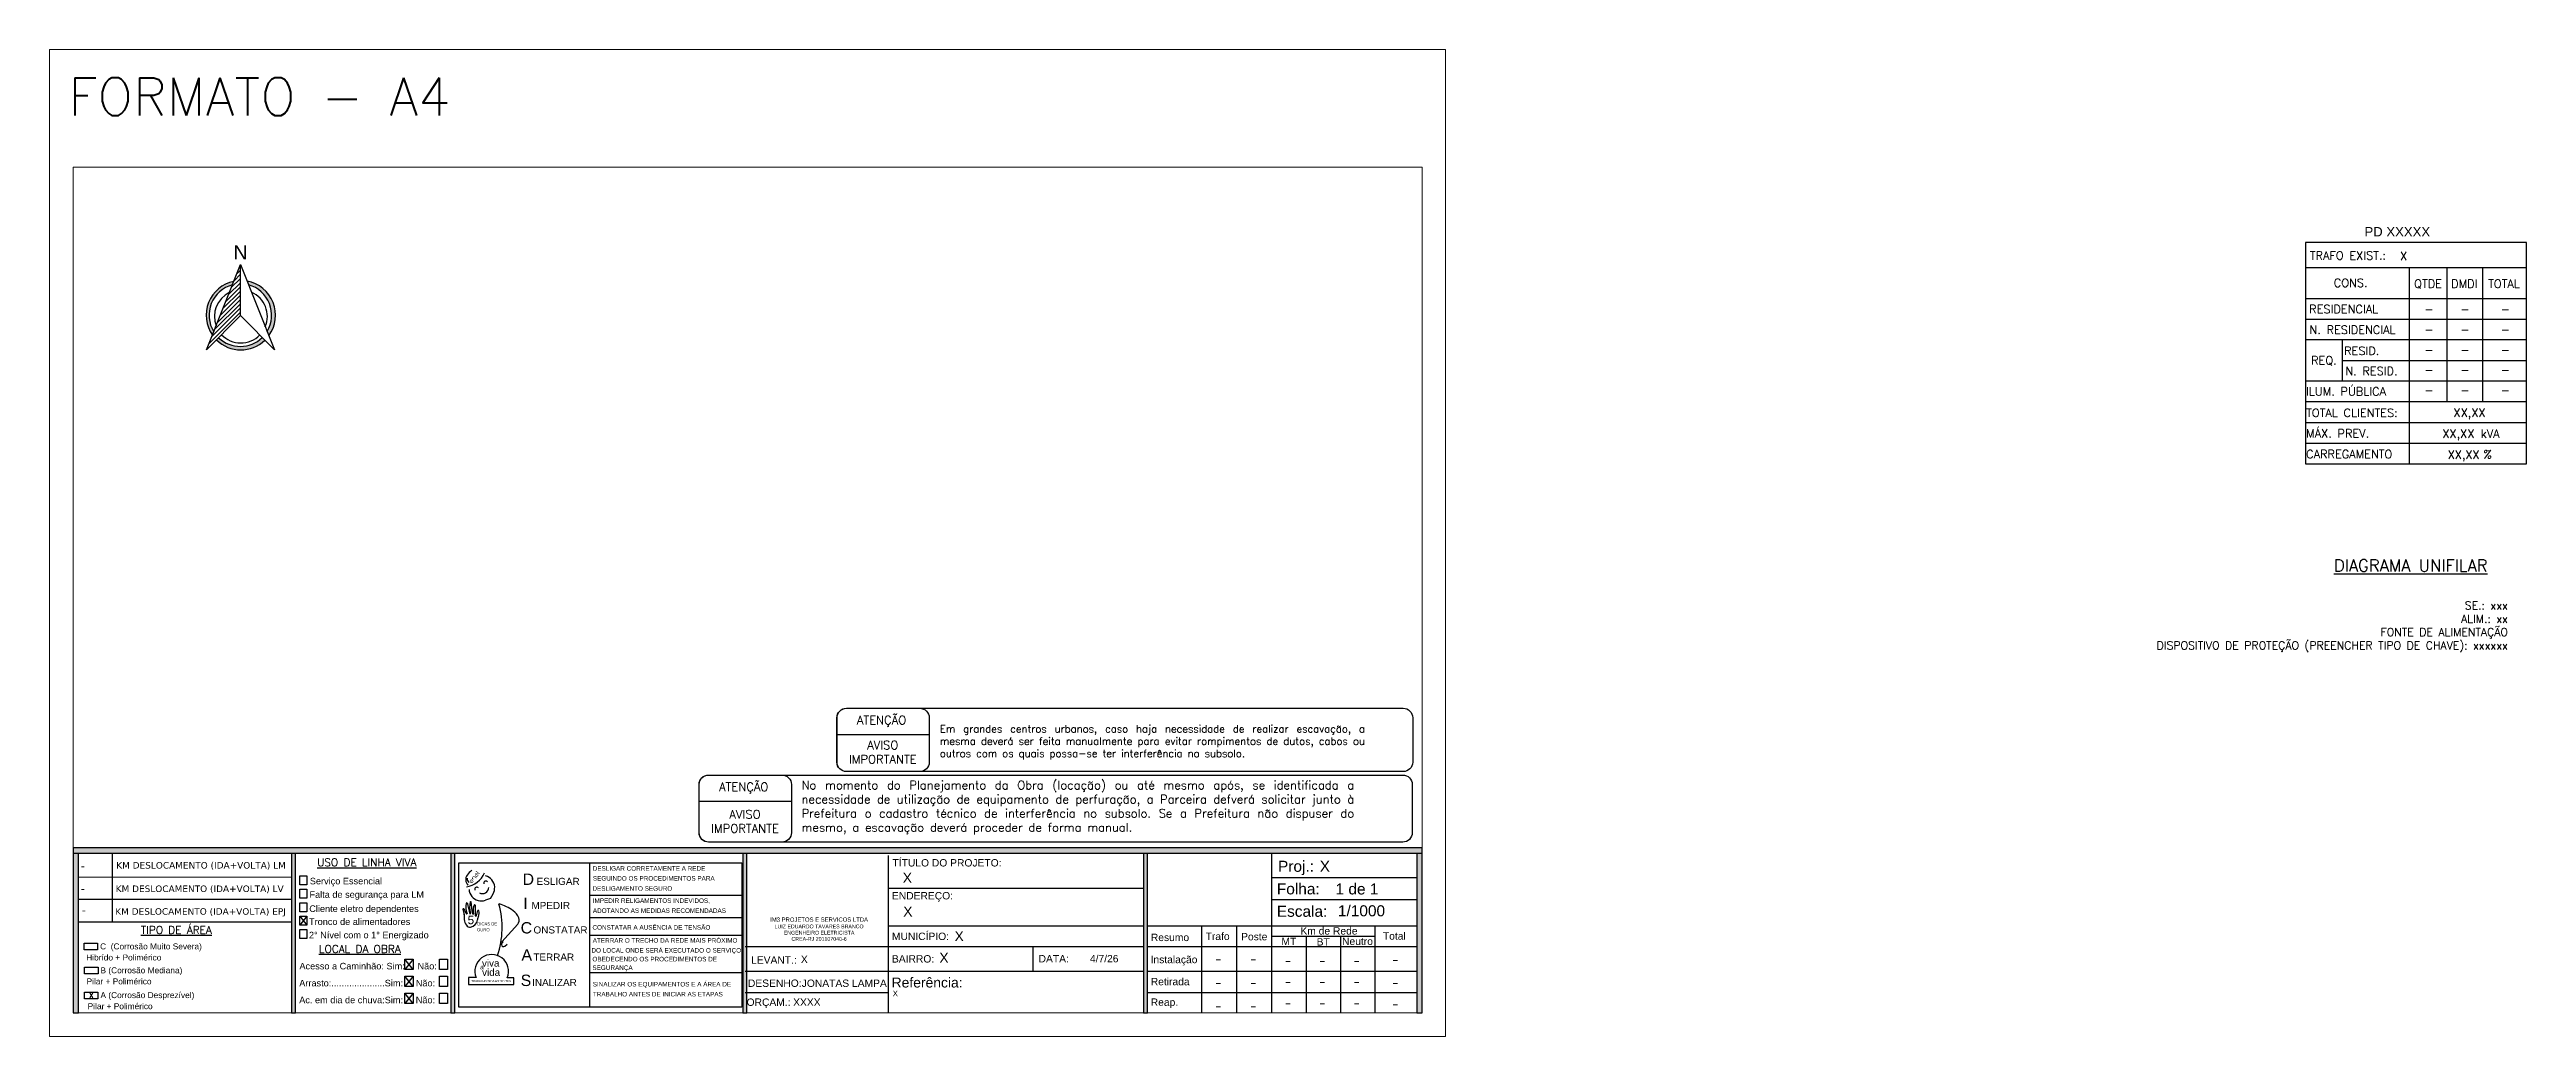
# Model space of a CAD drawing. Header units: millimetres. Extents: x 834033 to 836936, y 7531751 to 7534076.
# Drawn here: x 835489 to 836016, y 7533866 to 7534076 of the extents above; entities that cross this region are included whole.
import ezdxf
from ezdxf.enums import TextEntityAlignment as Align

# ---------------------------------------------------------------- set-up
doc = ezdxf.new("R2010")
doc.units = ezdxf.units.MM
for name, color, linetype in [('CARIMBO', 90, 'Continuous'), ('DESENHO', 2, 'Continuous'), ('MARCAÇÕES', 1, 'Continuous'), ('TXT80B', 7, 'Continuous')]:
    doc.layers.add(name, color=color, linetype=linetype)
for name, color, linetype, lineweight in [('POSTE', 3, 'Continuous', 13), ('REDE BT', 2, 'Continuous', 15), ('REDE MT', 4, 'Continuous', 25)]:
    doc.layers.add(name, color=color, linetype=linetype, lineweight=lineweight)
doc.styles.add('ARIAL', font='arial.ttf', dxfattribs={"height": 1.6})
doc.styles.add('Nome.Projetada', font='verdana.ttf', dxfattribs={"height": 2})
doc.styles.add('REGUA100', font='ROMANS', dxfattribs={"height": 2.5})
doc.styles.add('REGUA120', font='ROMANS.SHX', dxfattribs={"height": 3})
doc.styles.add('ROMANS', font='ROMANS.shx', dxfattribs={"height": 1.8})
doc.styles.get("Standard").update_dxf_attribs({"font": 'arial.ttf'})

msp = doc.modelspace()

# ---------------------------------------------------------------- texts
for s, height, style, p in [('FORMATO - A4', 8, 'ROMANS', (835492.703, 7534061.726, 0)), ('DESENHO:', 1.5649, 'ARIAL', (835637.261, 7533876.283, 0)), ('LEVANT.:', 1.5649, 'ARIAL', (835637.933, 7533881.222, 0)), ('X', 1.565, 'ARIAL', (835648.527, 7533881.367, 0.001)), ('JONATAS LAMPA', 1.56492, 'ARIAL', (835648.708, 7533876.278, 0.001)), ('ORÇAM.:', 1.5649, 'ARIAL', (835636.974, 7533872.248, 0)), ('XXXX', 1.5649, 'ARIAL', (835646.878, 7533872.253, 0))]:
    msp.add_text(s, height=height, dxfattribs=dict(style=style)).set_placement(p)
at = {"ltscale": 2, "style": 'Nome.Projetada'}
for s, height, p in [('-', 1.803, (835495.295, 7533901.166, 0)), ('KM DESLOCAMENTO (IDA+VOLTA) LM', 1.38486, (835502.88, 7533901.455, 0)), ('-', 1.803, (835495.295, 7533896.343, 0)), ('KM DESLOCAMENTO (IDA+VOLTA) LV', 1.38486, (835502.758, 7533896.473, 0)), ('-', 1.803, (835495.508, 7533891.749, 0)), ('KM DESLOCAMENTO (IDA+VOLTA) EPJ', 1.38486, (835502.676, 7533891.638, 0))]:
    msp.add_text(s, height=height, dxfattribs=at).set_placement(p)
for s, height, p in [('Serviço Essencial', 1.39434, (835544.051, 7533898.098, 0)), ('TÍTULO DO PROJETO:', 1.56492, (835668.015, 7533901.9, 0)), ('X ', 2.1126, (835670.189, 7533898.444, 0)), ('X', 2.347, (835758.912, 7533900.772, 0)), ('Cliente eletro dependentes', 1.39434, (835543.936, 7533892.222, 0)), ('Falta de segurança para LM', 1.39434, (835543.98, 7533895.231, 0)), ('ENDEREÇO:', 1.5649, (835667.898, 7533894.897, 0)), ('Escala:', 2.3474, (835749.775, 7533891.195, 0)), ('Folha: ', 2.3474, (835749.789, 7533895.967, 0)), ('1 de 1', 2.3474, (835762.274, 7533895.951, 0)), ('1/1000', 2.3474, (835762.781, 7533891.297, 0)), ('Tronco de alimentadores', 1.39434, (835543.882, 7533889.456, 0)), ('X ', 2.1126, (835670.304, 7533891.252, 0)), ('Km de Rede', 1.5649, (835754.799, 7533887.412, 0)), ('Hibrído + Polimérico', 1.26759, (835496.479, 7533881.903, 0)), ('C  (Corrosão Muito Severa)', 1.26759, (835499.44, 7533884.26, 0)), ('2° Nível com o 1° Energizado', 1.39434, (835543.87, 7533886.616, 0)), ('MUNICÍPIO:', 1.5649, (835667.897, 7533886.26, 0)), ('X ', 2.1126, (835677.984, 7533881.417, 0)), ('X ', 2.1126, (835681.219, 7533886.015, 0)), ('Resumo', 1.5649, (835722.982, 7533886.028, 0)), ('Trafo', 1.5649, (835734.633, 7533886.257, 0)), ('Poste', 1.5649, (835742.18, 7533886.197, 0)), ('MT', 1.5649, (835750.75, 7533885.175, 0)), ('BT', 1.5649, (835758.254, 7533885.079, 0)), ('Neutro', 1.5649, (835763.662, 7533885.2, 0)), ('Total', 1.5649, (835772.345, 7533886.328, 0)), ('Pilar + Polimérico', 1.26759, (835496.559, 7533876.815, 0)), ('B (Corrosão Mediana)', 1.26759, (835499.52, 7533879.171, 0)), ('Arrasto:.....................Sim:     Não:', 1.39434, (835541.809, 7533876.386, 0)), ('Acesso a Caminhão: Sim:     Não:', 1.39434, (835541.849, 7533880.001, 0)), ('Referência:', 2.11264, (835667.831, 7533876.151, 0)), ('BAIRRO:', 1.5649, (835667.896, 7533881.465, 0)), ('DATA:', 1.5649, (835699.099, 7533881.495, 0)), ('Instalação', 1.5649, (835722.925, 7533881.325, 0)), ('Retirada', 1.5649, (835722.967, 7533876.629, 0)), ('Pilar + Polimérico', 1.26759, (835496.789, 7533871.535, 0)), ('A (Corrosão Desprezível)', 1.26759, (835499.513, 7533873.891, 0)), ('Ac. em dia de chuva:Sim:     Não:', 1.39434, (835541.799, 7533872.802, 0)), ('Reap.', 1.5649, (835722.959, 7533872.252, 0))]:
    msp.add_text(s, height=height).set_placement(p)
at = {"linetype": 'Continuous'}
msp.add_text('5', height=1.787, dxfattribs=at).set_placement((835577.624, 7533889.623, 0))
at = {"style": 'REGUA100'}
for p in [(835737.309, 7533881.494, 0), (835744.809, 7533881.494, 0), (835752.188, 7533881.172), (835759.488, 7533881.172), (835766.788, 7533881.172), (835774.979, 7533881.359), (835737.309, 7533876.494, 0), (835744.809, 7533876.494, 0), (835752.188, 7533876.672), (835752.188, 7533872.172), (835759.488, 7533876.672), (835759.488, 7533872.172), (835766.788, 7533876.672), (835766.788, 7533872.172), (835774.979, 7533876.499), (835737.309, 7533871.494, 0), (835744.809, 7533871.494, 0), (835774.979, 7533871.969)]:
    msp.add_text('-', height=1.192, dxfattribs=at).set_placement(p, align=Align.CENTER)
at = {"char_height": 1.8, "attachment_point": 1, "style": 'ROMANS'}
for insert in [(835660.443, 7533933.946), (835631.121, 7533919.741)]:
    msp.add_mtext('ATENÇÃO', dxfattribs=dict(at, insert=insert))
at = {"char_height": 1.56492, "attachment_point": 1}
for s, insert, width, style in [('\\pxqd;Em grandes centros urbanos, caso haja necessidade de realizar escavação, a mesma deverá ser feita manualmente para evitar rompimentos de dutos, cabos ou outros com os quais possa-se ter interferência no subsolo.', (835678.088, 7533931.965), 97.98412, 'ROMANS'), ('\\pxqc;{\\H0.57511x;IM3 PROJETOS E SERVICOS LTDA}\\P{\\H0.51121x;LUIZ EDUARDO TAVARES BRANCO\\PENGENHEIRO ELETRICISTA\\PCREA-RJ 201107040-6}', (835631.233, 7533891.05), 42.32693, 'ARIAL')]:
    msp.add_mtext(s, dxfattribs=dict(at, insert=insert, width=width, style=style))
at = {"char_height": 1.8, "attachment_point": 1, "style": 'ROMANS'}
for s, width, insert in [('\\pxqc;AVISO IMPORTANTE', 10, (835660.95, 7533928.622)), ('\\pxqd;No momento do Planejamento da Obra (locação) ou até mesmo após, se identificada a necessidade de utilização de equipamento de perfuração, a Parceira defverá solicitar junto à Prefeitura o cadastro técnico de interferência no subsolo. Se a Prefeitura não dispuser do mesmo, a escavação deverá proceder de forma manual.', 127.37081, (835648.667, 7533920.112)), ('\\pxqc;AVISO IMPORTANTE', 10, (835631.629, 7533913.893))]:
    msp.add_mtext_dynamic_manual_height_columns(s, width=width, gutter_width=9, heights=[0], dxfattribs=dict(at, insert=insert))
at = {"insert": (835750.034, 7533903.12, 0), "char_height": 2.3474, "width": 11.03397, "attachment_point": 1}
msp.add_mtext('Proj.:', dxfattribs=at)
at = {"insert": (835668.072, 7533875.472), "char_height": 1.174, "attachment_point": 1}
msp.add_mtext_dynamic_manual_height_columns('X', width=52.9942, gutter_width=9, heights=[0], dxfattribs=at)
at = {"lineweight": 40, "style": 'ROMANS'}
msp.add_attdef('X', text='', height=1.027, dxfattribs=at).set_placement((835497.562, 7533873.98, 0), align=Align.CENTER)
at = {"layer": 'CARIMBO', "linetype": 'ByBlock'}
msp.add_text('PD XXXXX', height=2, dxfattribs=at).set_placement((835981.169, 7534035.961))
at = {"layer": 'CARIMBO', "linetype": 'Continuous', "style": 'ROMANS'}
for s, p in [('%%UUSO DE LINHA VIVA', (835545.601, 7533901.974, 0)), ('%%UTIPO DE ÁREA', (835508.126, 7533887.583, 0)), ('%%ULOCAL DA OBRA', (835545.991, 7533883.537, 0))]:
    msp.add_text(s, height=1.63714, dxfattribs=at).set_placement(p)
at = {"layer": 'CARIMBO', "style": 'ARIAL'}
for s, height, p in [('ESLIGAR', 1.512, (835592.304, 7533897.978, 0)), ('SEGUINDO OS PROCEDIMENTOS PARA', 0.9677, (835604.271, 7533898.887, 0)), ('DESLIGAR CORRETAMENTE A REDE', 0.9677, (835604.24, 7533901.006, 0)), ('MPEDIR', 1.512, (835591.202, 7533892.843, 0)), ('DESLIGAMENTO SEGURO', 0.9677, (835604.176, 7533896.743, 0)), ('IMPEDIR RELIGAMENTOS INDEVIDOS,', 0.9677, (835604.24, 7533894.145, 0)), ('ONSTATAR', 1.512, (835591.643, 7533887.645, 0)), ('CONSTATAR A AUSÊNCIA DE TENSÃO', 0.9677, (835604.184, 7533888.462, 0)), ('ADOTANDO AS MEDIDAS RECOMENDADAS', 0.9677, (835604.271, 7533892.026, 0)), ('TERRAR', 1.512, (835591.61, 7533881.875, 0)), (' DO LOCAL ONDE SERÁ EXECUTADO O SERVIÇO', 0.9677, (835603.591, 7533883.574, 0)), ('ATERRAR O TRECHO DA REDE MAIS PRÓXIMO', 0.9677, (835604.24, 7533885.689, 0)), ('INALIZAR', 1.512, (835591.35, 7533876.466, 0)), ('SEGURANÇA', 0.9677, (835604.176, 7533879.881, 0)), ('OBEDECENDO OS PROCEDIMENTOS DE ', 0.9677, (835604.176, 7533881.711, 0)), ('SINALIZAR OS EQUIPAMENTOS E A ÁREA DE', 0.9677, (835604.24, 7533876.368, 0)), ('TRABALHO ANTES DE INICIAR AS ETAPAS', 0.9677, (835604.271, 7533874.249, 0))]:
    msp.add_text(s, height=height, dxfattribs=at).set_placement(p)
at = {"layer": 'DESENHO', "color": 3, "style": 'REGUA120'}
msp.add_text('%%UDIAGRAMA UNIFILAR', height=2.55, dxfattribs=at).set_placement((835991.014, 7533964.683), align=Align.CENTER)
at = {"layer": 'MARCAÇÕES', "linetype": 'Continuous'}
for s, height, p in [('OURO', 0.6437, (835579.611, 7533888.112, 0)), ('DICAS DE', 0.6435, (835579.672, 7533889.357, 0)), ('a', 0.985, (835580.292, 7533880.012, 0)), ('viva', 1.498, (835580.68, 7533880.6, 0)), ('vida', 1.498, (835580.703, 7533878.629, 0)), ('TRABALHO SEM ACIDENTES', 0.43572, (835578.412, 7533877.293, 0))]:
    msp.add_text(s, height=height, dxfattribs=at).set_placement(p)
at = {"layer": 'REDE BT', "style": 'ROMANS'}
for s, height, p in [('TRAFO EXIST.:', 1.7664, (835969.56, 7534031.014)), ('X', 1.766, (835988.746, 7534030.934)), ('CONS.', 1.7664, (835974.644, 7534025.202)), ('QTDE', 1.7664, (835991.753, 7534025.019)), ('DMDI', 1.7664, (835999.61, 7534025.019)), ('TOTAL', 1.7664, (836007.484, 7534025.019)), ('RESIDENCIAL', 1.7664, (835969.42, 7534019.607)), ('N. RESIDENCIAL', 1.7664, (835969.478, 7534015.218)), ('REQ.', 1.7664, (835969.814, 7534008.697)), ('RESID.', 1.7664, (835976.837, 7534010.735)), ('ILUM. PÚBLICA', 1.7664, (835968.727, 7534002.096)), ('N. RESID.', 1.7664, (835977.093, 7534006.439)), ('TOTAL CLIENTES:', 1.7664, (835968.775, 7533997.543)), ('XX,XX', 1.7664, (836000.128, 7533997.583)), ('MÁX. PREV.', 1.7664, (835968.775, 7533993.153)), ('kVA', 1.7664, (836005.912, 7533993.106)), ('CARREGAMENTO', 1.7664, (835968.775, 7533988.764)), ('%', 1.766, (836006.451, 7533988.717))]:
    msp.add_text(s, height=height, dxfattribs=at).set_placement(p)
for p in [(835994.908, 7534019.562), (836002.536, 7534019.562), (836011.13, 7534019.562), (835994.908, 7534015.262), (836002.536, 7534015.262), (836011.13, 7534015.262), (835994.908, 7534010.962), (836002.536, 7534010.962), (836011.13, 7534010.962), (835994.908, 7534006.662), (836002.536, 7534006.662), (836011.13, 7534006.662), (835994.908, 7534002.362), (836002.536, 7534002.362), (836011.13, 7534002.362)]:
    msp.add_text('-', height=1.766, dxfattribs=at).set_placement(p, align=Align.CENTER)
for p in [(836004.56, 7533993.121, 0), (836005.688, 7533988.652, 0)]:
    msp.add_text('XX,XX', height=1.7664, dxfattribs=at).set_placement(p, align=Align.RIGHT)
at = {"layer": 'REDE MT', "style": 'ARIAL'}
for s, p in [('D', (835589.325, 7533897.978, 0)), ('I', (835589.481, 7533892.843, 0)), ('C', (835588.904, 7533887.645, 0)), ('A', (835589.079, 7533881.875, 0)), ('S', (835588.904, 7533876.466, 0))]:
    msp.add_text(s, height=2.419, dxfattribs=at).set_placement(p)
at = {"layer": 'TXT80B', "color": 7, "insert": (835959.458, 7533952.911), "char_height": 1.7, "width": 104.48137, "attachment_point": 5, "style": 'ROMANS'}
msp.add_mtext('\\pxqr,tc15;SE.: xxx\\PALIM.: xx\\PFONTE DE ALIMENTAÇÃO\\PDISPOSITIVO DE PROTEÇÃO (PREENCHER TIPO DE CHAVE): xxxxxx', dxfattribs=at)

# ---------------------------------------------------------------- blocks, each defined once
blk = doc.blocks.new('data')
blk.add_attdef('DATA', text='', height=1.56).set_placement((0, 0), align=Align.MIDDLE_CENTER)
blk = doc.blocks.new('NORTE')
at = {"lineweight": -3}
h = blk.add_hatch(dxfattribs=at)
h.set_pattern_fill('ANSI31', color=256, scale=0.2, style=0)
h.set_pattern_definition([(45, (21451.8134, 14749.6996), (-0.449012806, 0.449012806), [])])
h.paths.add_polyline_path([(-5.27, -2.02), (-5.76, -3.25), (-6.04, -3.97), (-7.3, -7.13), (-5.18, -4.99), (-4.72, -4.52), (-4.09, -3.88), (-0.07, 0.2), (-0.08, 11.05), (-1.51, 7.46), (-1.8, 6.72), (-2.45, 5.08), (-5.27, -2.02)])
h = blk.add_hatch(color=256, dxfattribs=at)
h.paths.add_polyline_path([(1.65, 6.7, -0.498546), (5.58, -3.18), (5.94, -4.09, 0.552411), (1.33, 7.49), (1.65, 6.7, -0.498546)])
h.paths.add_polyline_path([(-5.18, -4.99, 0.40753), (5.11, -5.05), (4.55, -4.48, -0.405438), (-4.72, -4.52), (-5.18, -4.99, 0.40753)])
h.paths.add_polyline_path([(-5.76, -3.25, -0.505491), (-1.8, 6.72), (-1.51, 7.46, 0.53813), (-6.04, -3.97), (-5.76, -3.25, -0.505491)])
for points in [[(-7.3, -7.13), (-0.08, 11.05), (7.14, -7.09), (-0.07, 0.2), (-7.3, -7.13)], [(-0.07, 0.2), (-0.08, 11.05)]]:
    blk.add_lwpolyline(points, dxfattribs=at)
for centre, radius, start, end in [((0, 0.25), 7.37, 101.7817, 214.9259), ((-0.11, 0.28), 6.66, 104.7214, 211.9862), ((0, 0.25), 7.37, 323.8568, 79.5238), ((-0.11, 0.28), 6.66, 328.6936, 74.687), ((0, 0), 5.64, 115.77, 200.9376), ((0, 0), 5.64, 336.977, 66.4037), ((0, 0.25), 7.37, 225.331, 314.0205), ((-0.11, 0.28), 6.66, 226.1447, 314.4228), ((0, 0), 5.64, 223.5, 315.577)]:
    blk.add_arc(centre, radius, start, end, dxfattribs=at)
at = {"layer": 'TXT80B', "color": 2, "style": 'ARIAL'}
blk.add_text('N', height=3, dxfattribs=at).set_placement((-0.07, 12.14), align=Align.CENTER)

# ---------------------------------------------------------------- hatches: boundary and pattern name
h = msp.add_hatch(color=256)
h.dxf.hatch_style = 1
h.paths.add_polyline_path([(835780.68, 7533904.706), (835779.547, 7533904.706), (835779.547, 7533870.731), (835780.68, 7533870.731)])
h.paths.add_polyline_path([(835722.26, 7533904.706), (835721.41, 7533904.706), (835721.41, 7533870.731), (835722.26, 7533870.731)])
h.paths.add_polyline_path([(835637.002, 7533904.706), (835636.153, 7533904.706), (835636.153, 7533870.731), (835637.002, 7533870.731)])
h.paths.add_polyline_path([(835574.925, 7533904.706), (835574.075, 7533904.706), (835574.075, 7533870.731), (835574.925, 7533870.731)])
h.paths.add_polyline_path([(835541.019, 7533904.706), (835540.169, 7533904.706), (835540.169, 7533870.731), (835541.019, 7533870.731)])
h.paths.add_polyline_path([(835494.812, 7533904.706), (835493.68, 7533904.706), (835493.68, 7533870.731), (835494.812, 7533870.731)])
h.paths.add_polyline_path([(835780.68, 7533905.838), (835493.68, 7533905.838), (835493.68, 7533904.706), (835494.812, 7533904.706), (835780.68, 7533904.706)])
at = {"ltscale": 0.15}
h = msp.add_hatch(color=1, dxfattribs=at)
h.dxf.hatch_style = 1
h.paths.add_polyline_path([(835578.861, 7533898.814), (835578.754, 7533898.799, -3.7448035), (835578.593, 7533899.019), (835578.662, 7533899.107, 4.0665835)])
h = msp.add_hatch(color=8, dxfattribs=at)
h.dxf.hatch_style = 1
h.paths.add_polyline_path([(835578.672, 7533899.1, 0.0081441), (835578.662, 7533899.107), (835578.42, 7533898.797), (835578.514, 7533898.723), (835578.757, 7533899.035)])
h.paths.add_polyline_path([(835578.579, 7533899.482), (835578.505, 7533899.387), (835578.833, 7533899.131), (835578.908, 7533899.226)])
h.paths.add_polyline_path([(835579.711, 7533900.451), (835579.468, 7533900.14), (835579.562, 7533900.066), (835579.805, 7533900.377)])
h.paths.add_polyline_path([(835579.414, 7533900.971), (835579.344, 7533900.882), (835579.659, 7533900.637), (835579.728, 7533900.726)])
h = msp.add_hatch(color=6, dxfattribs=at)
h.dxf.hatch_style = 1
h.paths.add_polyline_path([(835578.636, 7533899.438), (835578.809, 7533899.303, -0.9051269), (835579.09, 7533899.675), (835579.157, 7533899.76, 0.6571124)])
h = msp.add_hatch(color=8, dxfattribs=at)
h.dxf.hatch_style = 1
h.paths.add_polyline_path([(835579.194, 7533899.735), (835579.121, 7533899.642), (835579.445, 7533899.389), (835579.518, 7533899.482)])
at = {"ltscale": 0.15, "true_color": 0x105689}
h = msp.add_hatch(color=146, dxfattribs=at)
h.dxf.hatch_style = 1
h.paths.add_polyline_path([(835579.512, 7533899.73), (835579.523, 7533899.838, -1.2195299), (835579.641, 7533900.362), (835579.709, 7533900.449, 1.2499569)])
at = {"ltscale": 0.15, "true_color": 0xadddf7}
h = msp.add_hatch(color=141, dxfattribs=at)
h.dxf.hatch_style = 1
h.paths.add_polyline_path([(835579.909, 7533900.156), (835579.802, 7533900.141, -0.453623), (835579.523, 7533899.838), (835579.512, 7533899.73, 0.4630284)])
at = {"ltscale": 0.15}
h = msp.add_hatch(color=3, dxfattribs=at)
h.dxf.hatch_style = 1
h.paths.add_polyline_path([(835579.729, 7533900.727), (835579.659, 7533900.637), (835579.974, 7533900.39, 0.1656475), (835580.042, 7533900.367), (835580.178, 7533900.366), (835580.178, 7533900.479), (835580.083, 7533900.479, -0.1656475), (835580.016, 7533900.503)])

# ---------------------------------------------------------------- linework, layer by layer
for p, q in [((835656.198, 7533930), (835675.826, 7533930)), ((835626.877, 7533915.794), (835646.505, 7533915.794)), ((835502.031, 7533904.706, 0.001), (835502.035, 7533899.649, 0.001)), ((835667.074, 7533904.216, 0), (835667.074, 7533870.731, 0)), ((835748.632, 7533904.706, 0), (835748.632, 7533870.731, 0)), ((835502.035, 7533899.649, 0.001), (835502.035, 7533894.88, 0.001)), ((835748.632, 7533899.584, 0), (835779.547, 7533899.584, 0)), ((835780.68, 7533899.584, 0), (835780.713, 7533899.584, 0)), ((835540.169, 7533894.88, 0.001), (835494.812, 7533894.88, 0)), ((835502.035, 7533894.88, 0.001), (835502.035, 7533890.11, 0)), ((835582.47, 7533895.079, 0), (835581.397, 7533894.715, 0)), ((835582.47, 7533895.079, 0), (835583.036, 7533896.06, 0)), ((835584.28, 7533893.894, 0), (835584.352, 7533893.959, 0)), ((835667.074, 7533897.272, 0), (835721.41, 7533897.272, 0)), ((835748.632, 7533894.879, 0), (835779.547, 7533894.879, 0)), ((835780.68, 7533894.879, 0), (835780.713, 7533894.879, 0)), ((835494.812, 7533890.11, 0), (835540.169, 7533890.11, 0.001)), ((835576.909, 7533891.604, 0), (835576.909, 7533890.608, 0)), ((835579.552, 7533891.977, 0), (835579.449, 7533891.387, 0)), ((835588.286, 7533889.615, 0), (835584.87, 7533885.896, 0)), ((835721.41, 7533889.194, 0), (835667.074, 7533889.194, 0)), ((835779.547, 7533889.194, 0), (835722.26, 7533889.194, 0)), ((835733.757, 7533889.194, 0), (835733.757, 7533870.731, 0)), ((835741.195, 7533889.194, 0), (835741.195, 7533870.731, 0)), ((835770.647, 7533889.194, 0), (835770.647, 7533870.731, 0)), ((835584.87, 7533885.896, 0), (835584.876, 7533885.849, 0)), ((835584.876, 7533885.849, 0), (835585.064, 7533885.929, 0)), ((835585.117, 7533885.831, 0), (835584.973, 7533885.737, 0)), ((835585.064, 7533885.929, 0), (835585.117, 7533885.831, 0)), ((835585.532, 7533884.98, 0), (835586.07, 7533885.374, 0)), ((835721.41, 7533884.815, 0), (835636.638, 7533884.815, 0)), ((835697.868, 7533884.815, 0), (835697.868, 7533879.542, 0)), ((835779.547, 7533884.815, 0), (835722.26, 7533884.815, 0)), ((835748.632, 7533887.094, 0), (835770.647, 7533887.094, 0)), ((835756.007, 7533887.094, 0), (835756.007, 7533870.731, 0)), ((835763.327, 7533887.094, 0), (835763.327, 7533870.731, 0)), ((835564.285, 7533882.164, 0), (835566.026, 7533882.164, 0)), ((835564.285, 7533879.958, 0), (835564.285, 7533882.164, 0)), ((835566.026, 7533879.958, 0), (835564.285, 7533879.958, 0)), ((835566.026, 7533882.164, 0), (835566.026, 7533879.958, 0)), ((835571.619, 7533882.164, 0), (835573.36, 7533882.164, 0)), ((835571.619, 7533879.958, 0), (835571.619, 7533882.164, 0)), ((835573.36, 7533879.958, 0), (835571.619, 7533879.958, 0)), ((835573.36, 7533882.164, 0), (835573.36, 7533879.958, 0)), ((835577.8, 7533878.263, 0), (835577.8, 7533876.808, 0)), ((835579.419, 7533878.263, 0), (835577.8, 7533878.263, 0)), ((835587.455, 7533878.227, 0), (835586.056, 7533878.228, 0)), ((835587.455, 7533876.808, 0), (835587.455, 7533878.227, 0)), ((835721.41, 7533879.542, 0), (835636.654, 7533879.542, 0)), ((835779.547, 7533879.542, 0), (835722.26, 7533879.542, 0)), ((835577.8, 7533876.808, 0), (835587.455, 7533876.808, 0)), ((835667.074, 7533875.013, 0.001), (835636.676, 7533875.013, 0.001)), ((835779.547, 7533875.013, 0.001), (835722.26, 7533875.013, 0.001)), ((835780.717, 7533875.013, 0.001), (835780.68, 7533875.013, 0.001))]:
    msp.add_line(p, q)
at = {"ltscale": 2.5}
msp.add_line((835494.858, 7533899.644, 0.001), (835540.169, 7533899.677, 0.001), dxfattribs=at)
at = {"color": 1}
for p, q in [((835541.931, 7533891.336, 0), (835543.444, 7533889.419, 0)), ((835543.444, 7533891.336, 0), (835541.931, 7533889.419, 0)), ((835566.026, 7533882.164, 0), (835564.285, 7533879.958, 0)), ((835566.026, 7533879.958, 0), (835564.285, 7533882.164, 0)), ((835566.026, 7533876.347, 0), (835564.285, 7533878.553, 0)), ((835566.026, 7533878.553, 0), (835564.285, 7533876.347, 0)), ((835566.026, 7533872.733, 0), (835564.285, 7533874.939, 0)), ((835566.026, 7533874.939, 0), (835564.285, 7533872.733, 0))]:
    msp.add_line(p, q, dxfattribs=at)
for points in [[(835656.198, 7533933.565, -0.4142136), (835658.198, 7533935.565), (835776.689, 7533935.565, -0.4142136), (835778.689, 7533933.565), (835778.689, 7533924.095, -0.4142136), (835776.689, 7533922.095), (835658.198, 7533922.095, -0.4142136), (835656.198, 7533924.095)], [(835675.826, 7533924.095, -0.4142136), (835673.826, 7533922.095), (835658.214, 7533922.095, -0.4142136), (835656.214, 7533924.095), (835656.214, 7533933.557, -0.4142136), (835658.214, 7533935.557), (835673.826, 7533935.557, -0.4142136), (835675.826, 7533933.557)], [(835626.877, 7533919.36, -0.4142136), (835628.877, 7533921.36), (835776.582, 7533921.36, -0.4142136), (835778.582, 7533919.36), (835778.582, 7533909.09, -0.4142136), (835776.582, 7533907.09), (835628.877, 7533907.09, -0.4142136), (835626.877, 7533909.09)], [(835646.505, 7533909.09, -0.4142136), (835644.505, 7533907.09), (835628.893, 7533907.09, -0.4142136), (835626.893, 7533909.09), (835626.893, 7533919.352, -0.4142136), (835628.893, 7533921.352), (835644.505, 7533921.352, -0.4142136), (835646.505, 7533919.352)]]:
    msp.add_lwpolyline(points, format="xyb", close=True)
at = {"elevation": 0}
for points in [[(835780.68, 7533905.838), (835493.68, 7533905.838)], [(835493.68, 7533905.838), (835493.68, 7533870.731), (835494.812, 7533870.731), (835494.812, 7533904.706)], [(835493.68, 7533904.706), (835780.68, 7533904.706)], [(835540.169, 7533904.706), (835540.169, 7533870.731), (835541.019, 7533870.731), (835541.019, 7533904.706)], [(835574.075, 7533904.706), (835574.075, 7533870.731), (835574.925, 7533870.731), (835574.925, 7533904.706)], [(835636.153, 7533904.706), (835636.153, 7533870.731), (835637.002, 7533870.731), (835637.002, 7533904.706)], [(835721.41, 7533904.706), (835721.41, 7533870.731), (835722.26, 7533870.731), (835722.26, 7533904.706)], [(835779.547, 7533904.706), (835779.547, 7533870.731), (835780.68, 7533870.731), (835780.68, 7533905.838)]]:
    msp.add_lwpolyline(points, dxfattribs=at)
for points in [[(835541.931, 7533899.931), (835543.444, 7533899.931), (835543.444, 7533898.014), (835541.931, 7533898.014)], [(835541.931, 7533897.066), (835543.444, 7533897.066), (835543.444, 7533895.149), (835541.931, 7533895.149)], [(835541.931, 7533894.201), (835543.444, 7533894.201), (835543.444, 7533892.284), (835541.931, 7533892.284)], [(835541.931, 7533891.336), (835543.444, 7533891.336), (835543.444, 7533889.419), (835541.931, 7533889.419)], [(835541.931, 7533888.471), (835543.444, 7533888.471), (835543.444, 7533886.554), (835541.931, 7533886.554)], [(835564.285, 7533878.553), (835566.026, 7533878.553), (835566.026, 7533876.347), (835564.285, 7533876.347)], [(835571.619, 7533878.553), (835573.36, 7533878.553), (835573.36, 7533876.347), (835571.619, 7533876.347)], [(835564.285, 7533874.939), (835566.026, 7533874.939), (835566.026, 7533872.733), (835564.285, 7533872.733)], [(835571.619, 7533874.939), (835573.36, 7533874.939), (835573.36, 7533872.733), (835571.619, 7533872.733)]]:
    msp.add_lwpolyline(points, close=True, dxfattribs=at)
at = {"ltscale": 5, "elevation": 0}
for points in [[(835496.071, 7533885.555), (835498.913, 7533885.555), (835498.913, 7533884.135), (835496.071, 7533884.135)], [(835496.15, 7533880.466), (835498.993, 7533880.466), (835498.993, 7533879.046), (835496.15, 7533879.046)], [(835496.143, 7533875.186), (835498.986, 7533875.186), (835498.986, 7533873.766), (835496.143, 7533873.766)]]:
    msp.add_lwpolyline(points, close=True, dxfattribs=at)
for centre, radius, start, end in [((835578.869, 7533899.119, 0), 1.66, 144.80643, 225.16056), ((835576.613, 7533902.462, 0), 4.966, 278.64787, 337.29534), ((835581.682, 7533896.903, 0), 5.239, 127.00648, 142.73951), ((835578.574, 7533899.28, 0), 1.049, 174.30811, 228.40065), ((835580.698, 7533897.32, 0), 2.704, 5.07898, 74.01577), ((835581.112, 7533893.362, 0), 3.874, 169.95432, 201.72241), ((835577.433, 7533894.013, 0), 0.139, 9.82437, 169.95432), ((835596.484, 7533897.312, 0), 19.196, 189.82437, 196.38122), ((835580.617, 7533897.253, 0), 2.704, 184.77575, 253.71254), ((835583.819, 7533893.356, 0), 5.771, 170.02222, 194.06747), ((835578.239, 7533894.327, 0), 0.108, 12.69902, 164.78281), ((835539.81, 7533887.651, 0), 39.112, 6.10148, 9.86325), ((835579.143, 7533893.578, 0), 0.16, 2.63393, 153.77632), ((835579.572, 7533897.047, 0), 0.443, 41.28747, 199.91806), ((835580.52, 7533897.562, 0), 2.979, 257.15892, 287.11828), ((835580.756, 7533897.5, 0), 1.367, 242.94779, 358.04209), ((835581.502, 7533898.368, 0), 0.443, 41.28747, 199.91806), ((835580.413, 7533897.474, 0), 2.979, 331.67324, 1.6326), ((835566.316, 7533888.889, 0), 18.649, 341.4351, 15.56765), ((835580.805, 7533883.133, 0), 11.392, 55.24981, 71.8614), ((835576.753, 7533892.738, 0), 0.134, 34.54355, 187.36917), ((835580.942, 7533893.28, 0), 4.357, 187.36917, 201.88252), ((835573.425, 7533890.447, 0), 4.174, 19.87877, 34.54355), ((835576.77, 7533891.604, 0), 0.139, 0, 21.88252), ((835579.146, 7533890.798, 0), 2.246, 184.87321, 218.175), ((835577.428, 7533891.906, 0), 0.087, 207.07627, 14.4208), ((835578.178, 7533889.946, 0), 0.96, 213.89185, 274.44261), ((835578.142, 7533891.933, 0), 0.0818, 205.17008, 14.0015), ((835577.975, 7533890.686, 0), 1.72, 279.26807, 356.59746), ((835578.78, 7533891.824, 0), 0.0805, 190.9033, 356.4052), ((835589.078, 7533892.669, 0), 10.253, 178.0401, 184.75426), ((835580.5, 7533892.91, 0), 1.672, 153.77632, 176.24737), ((835579.368, 7533891.413, 0), 0.0848, 172.56659, 342.22682), ((835559.606, 7533892.679, 0), 19.718, 356.35086, 2.63393), ((835580.716, 7533891.803, 0), 1.176, 143.26626, 171.51546), ((835579.831, 7533890.576, 0), 0.139, 161.8584, 176.59746), ((835587.922, 7533887.925, 0), 8.654, 157.3655, 161.8584), ((835579.894, 7533892.418, 0), 0.15, 26.84672, 143.69559), ((835578.233, 7533892.002, 0), 1.859, 336.30987, 15.08687), ((835585.471, 7533889.773, 0), 3.278, 21.69655, 56.10148), ((835587.094, 7533890.52, 0), 1.496, 322.80624, 18.11127), ((835582.744, 7533879.594, 0), 3.582, 337.58291, 201.81747), ((835585.29, 7533885.369, 0), 0.486, 130.73643, 250.89457), ((835585.268, 7533885.311, 0), 0.424, 251.21168, 308.54897)]:
    msp.add_arc(centre, radius, start, end)
at = {"layer": 'CARIMBO', "linetype": 'ByBlock'}
for p, q in [((836015.634, 7534029.296), (835968.605, 7534029.296)), ((835990.748, 7533987.727), (835990.748, 7534029.296)), ((835998.689, 7534029.296), (835998.689, 7534000.764)), ((836006.305, 7534029.296), (836006.305, 7534000.764)), ((836015.634, 7534022.712), (835968.605, 7534022.712)), ((836015.634, 7534018.322), (835968.605, 7534018.322)), ((836015.634, 7534013.933), (835968.605, 7534013.933)), ((835976.459, 7534013.933), (835976.459, 7534005.154)), ((836015.634, 7534005.154), (835968.605, 7534005.154)), ((836015.634, 7534000.764), (835968.605, 7534000.764)), ((835968.605, 7533991.985), (836015.634, 7533991.985))]:
    msp.add_line(p, q, dxfattribs=at)
at = {"layer": 'CARIMBO'}
for p, q in [((835575.766, 7533902.671, 0), (835635.967, 7533902.671, 0)), ((835575.766, 7533871.997, 0), (835575.766, 7533902.671, 0)), ((835603.574, 7533902.624, 0), (835603.574, 7533871.997, 0)), ((835635.967, 7533902.671, 0), (835635.967, 7533871.997, 0)), ((835603.574, 7533895.809, 0), (835635.967, 7533895.809, 0)), ((835603.574, 7533891.029, 0), (835635.967, 7533891.029, 0)), ((835603.574, 7533887.304, 0), (835635.967, 7533887.304, 0)), ((835603.574, 7533879.37, 0), (835635.967, 7533879.37, 0)), ((835635.967, 7533871.997, 0), (835575.766, 7533871.997, 0))]:
    msp.add_line(p, q, dxfattribs=at)
at = {"layer": 'CARIMBO', "linetype": 'ByBlock'}
msp.add_lwpolyline([(836015.634, 7534034.697), (835968.605, 7534034.697), (835968.605, 7533987.596), (836015.634, 7533987.596)], close=True, dxfattribs=at)
for points in [[(835976.459, 7534009.543), (836015.634, 7534009.543)], [(835968.605, 7533996.375), (836015.634, 7533996.375)]]:
    msp.add_lwpolyline(points, dxfattribs=at)
at = {"layer": 'POSTE'}
for p, q in [((835488.68, 7533865.731, 0), (835488.68, 7534075.731, 0)), ((835488.68, 7534075.731, 0), (835785.68, 7534075.731, 0)), ((835785.68, 7534075.731, 0), (835785.68, 7533865.731, 0)), ((835493.68, 7534050.731, 0), (835780.68, 7534050.731, 0)), ((835493.68, 7533870.731, 0), (835493.68, 7534050.731, 0)), ((835780.68, 7534050.731, 0), (835780.68, 7533870.731, 0)), ((835780.68, 7533870.731, 0), (835493.68, 7533870.731, 0)), ((835785.68, 7533865.731, 0), (835488.68, 7533865.731, 0))]:
    msp.add_line(p, q, dxfattribs=at)

# ---------------------------------------------------------------- block references
at = {"lineweight": -3}
msp.add_blockref('NORTE', (835529.382, 7534018.937, 0), dxfattribs=at)
msp.add_blockref('data', (835713.06, 7533882.294, 0)).add_auto_attribs({'DATA': '4/7/26'})

msp.set_redraw_order([(e.dxf.handle, doc.entitydb.next_handle()) for e in msp.query("TEXT MTEXT ATTDEF DIMENSION ARC_DIMENSION")])  # texts and dimensions are drawn at this point

doc.saveas('drawing.dxf')
